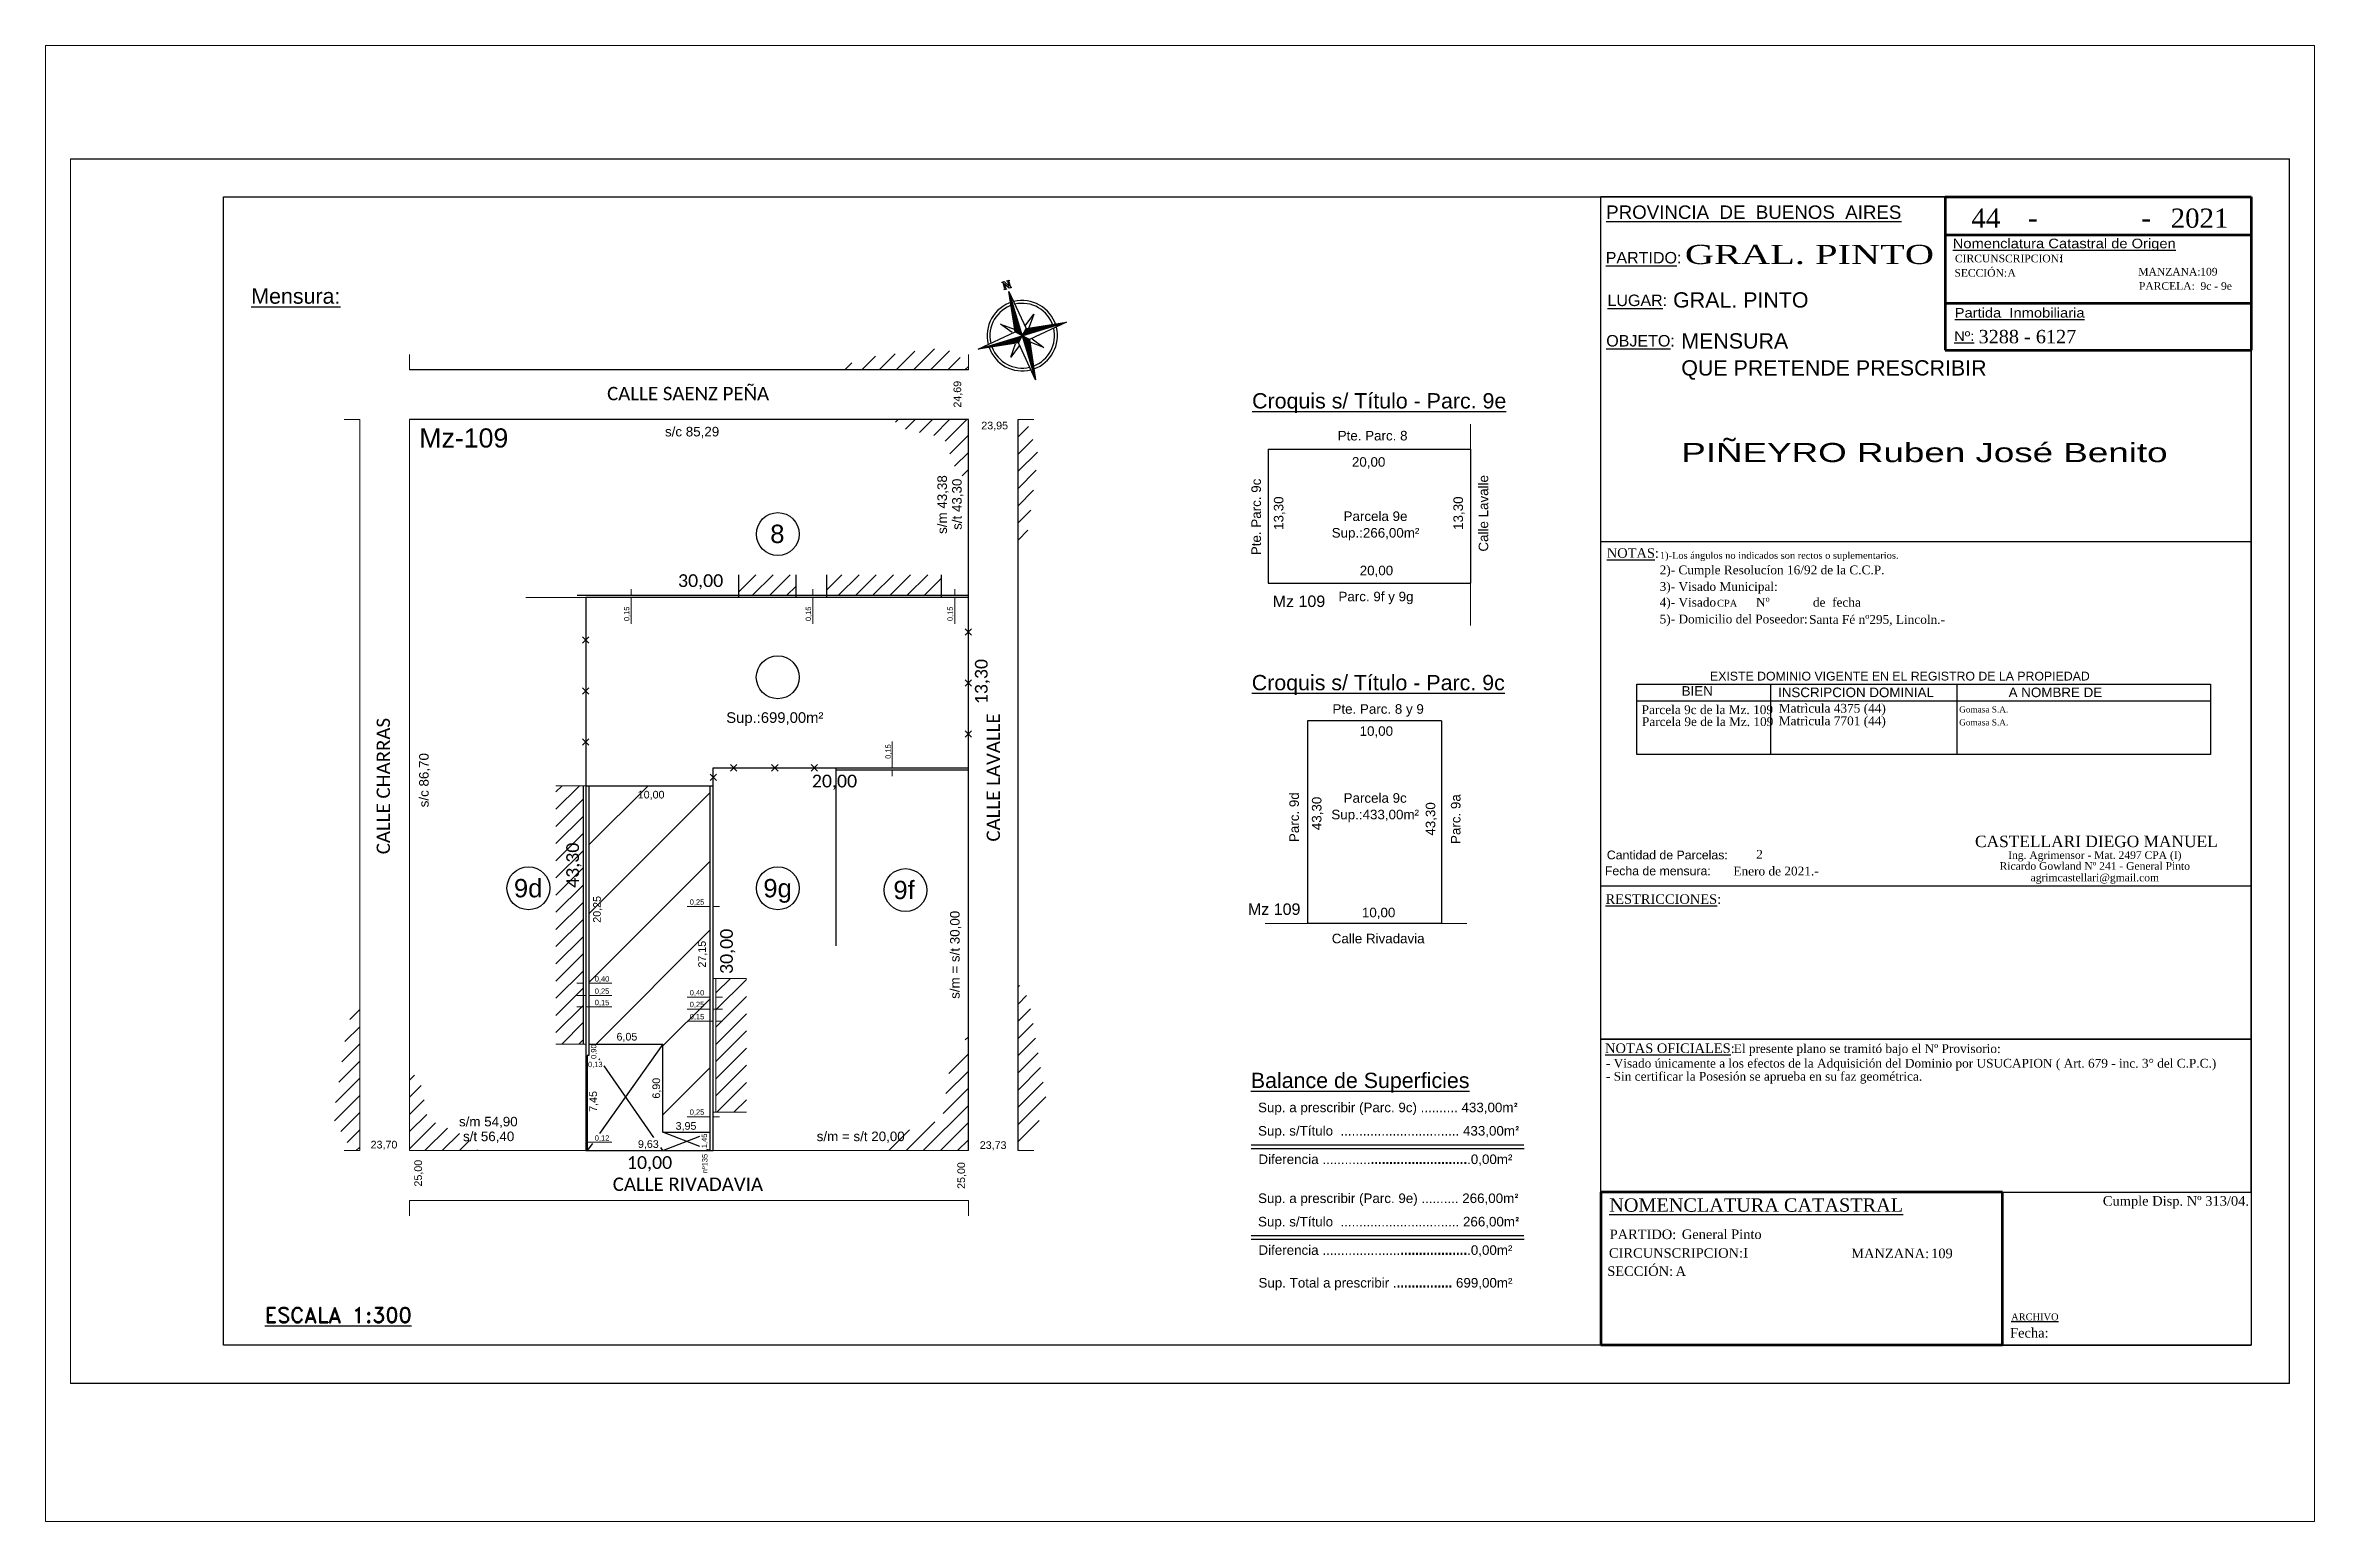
# Paper-space layout 'Layout1' of a CAD drawing. Header units: metres, sheet in millimetres. Extents: x -4 to 413, y -3 to 268.
# The model-space entities are those that its viewports show. They can reach past a viewport. Long polylines and large blocks are cut down to what shows.
import ezdxf
from ezdxf.enums import TextEntityAlignment as Align

# ---------------------------------------------------------------- set-up
doc = ezdxf.new("R2010")
doc.units = ezdxf.units.M
doc.layers.get('0').update_dxf_attribs({"linetype": 'CONTINUOUS'})
for name, color, linetype in [('-TEXTO-74', 4, 'CONTINUOUS'), ('AMEDPARCTRI2', 3, 'CONTINUOUS'), ('CARATULA', 7, 'CONTINUOUS'), ('Cotas', 2, 'CONTINUOUS'), ('OTROS', 3, 'CONTINUOUS')]:
    doc.layers.add(name, color=color, linetype=linetype)
for name, color, linetype, lineweight in [('Amarillo', 2, 'CONTINUOUS', 25), ('Gris', 8, 'CONTINUOUS', 80), ('Rojo', 1, 'CONTINUOUS', 18), ('Verde', 3, 'CONTINUOUS', 30)]:
    doc.layers.add(name, color=color, linetype=linetype, lineweight=lineweight)
doc.styles.add('ARIAL', font='arial.ttf')
doc.styles.add('Legend', font='calibri.ttf')
doc.styles.add('ROMAND', font='romand.shx', dxfattribs={"height": 4})
doc.styles.get("Standard").update_dxf_attribs({"font": 'ARIALUNI.TTF'})
doc.styles.add('Time New Roman', font='times.ttf')
doc.styles.add('Times New Roman', font='times.ttf')
pattern_1 = [(45, (-68.20906, -4.78956), (-0.2245064, 0.2245064), [])]

psp = doc.layouts.get("Layout1")

msp = doc.modelspace()

# ---------------------------------------------------------------- texts
at = {"color": 2, "style": 'ARIAL'}
msp.add_text('Sup.:699,00m²', height=0.27712, dxfattribs=at).set_placement((368.941, 336.77))
at = {"layer": 'Amarillo', "char_height": 0.25, "attachment_point": 1, "style": 'ARIAL'}
for s, insert, width in [('Sup. a prescribir (Parc. 9c) .......... 433,00m{\\fISOCPEUR|b0|i0|c0|p34;²}', (382.841, 326.848), 9.52089), ('Sup. s/Título  ................................ 433,00m{\\fISOCPEUR|b0|i0|c0|p34;²}', (382.841, 326.237), 9.92134), ('Diferencia .............{\\fArial Rounded MT Bold|b0|i0|c0|p34;..........................}.0,00m²', (382.852, 325.494), 9.52089), ('Sup. a prescribir (Parc. 9e) .......... 266,00m{\\fISOCPEUR|b0|i0|c0|p34;²}', (382.841, 324.475), 9.52089), ('Sup. s/Título  ................................ 266,00m{\\fISOCPEUR|b0|i0|c0|p34;²}', (382.841, 323.864), 9.92134), ('Diferencia .....................{\\fArial Rounded MT Bold|b0|i0|c0|p34;..................}.0,00m²', (382.852, 323.121), 9.52089), ('Sup. Total a prescribir .{\\fArial Rounded MT Bold|b0|i0|c0|p34;...............} 699,00m²', (382.852, 322.267), 9.52089)]:
    msp.add_mtext(s, dxfattribs=dict(at, insert=insert, width=width))
at = {"layer": 'CARATULA', "color": 3, "linetype": 'Continuous'}
for s, style, p in [('%%UMensura:', 'ARIAL', (356.527, 347.72)), ('%%UCroquis s/ Título - Parc. 9e', 'ARIAL', (382.685, 344.984)), ('%%UCroquis s/ Título - Parc. 9c', 'ARIAL', (382.676, 337.622)), ('%%UBalance de Superficies', 'ARIAL', (382.652, 327.23)), ('%%UESCALA 1:300', 'ROMAND', (356.878, 321.099))]:
    msp.add_text(s, height=0.4, dxfattribs=dict(at, style=style)).set_placement(p)
at = {"layer": 'Cotas', "style": 'ARIAL'}
for s, height, p in [('24,69', 0.2, (375.082, 345.006)), ('s/m 43,38', 0.25, (374.709, 341.707)), ('s/t 43,30', 0.25, (375.095, 341.812)), ('s/c 86,70', 0.25, (361.163, 334.564)), ('s/m = s/t 30,00', 0.25, (375.041, 329.56)), ('25,00', 0.2, (360.988, 324.656)), ('25,00', 0.2, (375.182, 324.595))]:
    msp.add_text(s, height=height, rotation=90, dxfattribs=at).set_placement(p)
for s, height, p in [('23,95', 0.2, (375.607, 344.439)), ('s/c 85,29', 0.25, (367.34, 344.254)), ('8', 0.48, (370.09, 341.468)), ('9d', 0.4798, (363.391, 332.212)), ('9g', 0.4798, (369.91, 332.212)), ('9f', 0.4798, (373.31, 332.165)), ('s/m 54,90', 0.25, (361.956, 326.228)), ('23,70', 0.2, (359.646, 325.651)), ('s/t 56,40', 0.25, (362.061, 325.842)), ('s/m = s/t 20,00', 0.25, (371.305, 325.842)), ('23,73', 0.2, (375.567, 325.639))]:
    msp.add_text(s, height=height, dxfattribs=at).set_placement(p)
for s, height, p in [('Pte. Parc. 8', 0.25, (385.835, 344.399)), ('20,00', 0.25, (385.731, 343.712)), ('Parcela 9e', 0.25, (385.911, 342.294)), ('Sup.:266,00m²', 0.25, (385.911, 341.861)), ('20,00', 0.25, (385.935, 340.876)), ('Mz 109', 0.3, (383.91, 340.097)), ('Parc. 9f y 9g', 0.25, (385.923, 340.196)), ('Pte. Parc. 8 y 9', 0.25, (385.98, 337.258)), ('10,00', 0.25, (385.932, 336.681)), ('Parcela 9c', 0.25, (385.902, 334.933)), ('Sup.:433,00m²', 0.25, (385.902, 334.5)), ('Mz 109', 0.3, (383.262, 332.053)), ('10,00', 0.25, (385.992, 331.941)), ('Calle Rivadavia', 0.25, (385.981, 331.261))]:
    msp.add_text(s, height=height, dxfattribs=at).set_placement(p, align=Align.TOP_CENTER)
for s, p in [('Pte. Parc. 9c', (382.666, 342.151)), ('Calle Lavalle', (388.606, 342.245)), ('13,30', (383.254, 342.249)), ('13,30', (387.947, 342.249)), ('Parc. 9d', (383.659, 334.306)), ('43,30', (384.248, 334.404)), ('43,30', (387.223, 334.26)), ('Parc. 9a', (387.881, 334.256))]:
    msp.add_text(s, height=0.25, rotation=90, dxfattribs=at).set_placement(p, align=Align.TOP_CENTER)
at = {"layer": 'Cotas', "char_height": 0.3332, "attachment_point": 5, "style": 'Legend'}
for s, insert in [('30,00', (368.271, 340.453)), ('20,00', (371.77, 335.217)), ('10,00', (366.936, 325.25))]:
    msp.add_mtext(s, dxfattribs=dict(at, insert=insert))
at = {"layer": 'Cotas', "char_height": 0.3332, "attachment_point": 5, "rotation": 90, "style": 'Legend'}
for s, insert in [('13,30', (375.64, 337.848)), ('43,30', (364.959, 333.05)), ('30,00', (368.98, 330.8))]:
    msp.add_mtext(s, dxfattribs=dict(at, insert=insert))
at = {"layer": 'Gris', "insert": (360.916, 344.464), "char_height": 0.5, "width": 5.01665, "attachment_point": 1, "style": 'ARIAL'}
msp.add_mtext('Mz-109', dxfattribs=at)
at = {"layer": 'Rojo', "attachment_point": 5, "rotation": 90, "style": 'ARIAL'}
for s, insert, char_height in [('0,15', (366.351, 339.619), 0.14), ('0,15', (371.1, 339.619), 0.14), ('0,15', (374.805, 339.619), 0.14), ('0,15', (373.184, 336.021), 0.14), ('20,25', (365.58, 331.898), 0.2), ('27,15', (368.327, 330.725), 0.2), ('0,90', (365.489, 328.181), 0.14), ('6,90', (367.13, 327.225), 0.2), ('7,45', (365.481, 326.88), 0.2), ('1,45', (368.381, 325.85), 0.14), ('nº135', (368.381, 325.257), 0.14)]:
    msp.add_mtext(s, dxfattribs=dict(at, insert=insert, char_height=char_height))
at = {"layer": 'Rojo', "attachment_point": 5, "style": 'ARIAL'}
for s, insert, char_height in [('10,00', (366.977, 334.876), 0.2), ('0,25', (368.176, 332.076), 0.14), ('0,40', (365.694, 330.069), 0.14), ('0,25', (365.694, 329.748), 0.14), ('0,40', (368.176, 329.708), 0.14), ('0,15', (365.694, 329.451), 0.14), ('0,25', (368.176, 329.4), 0.14), ('6,05', (366.345, 328.552), 0.2), ('0,15', (368.176, 329.082), 0.14), ('0,13', (365.518, 327.833), 0.14), ('3,95', (367.889, 326.221), 0.2), ('0,25', (368.176, 326.587), 0.14), ('0,12', (365.694, 325.91), 0.14), ('9,63', (366.905, 325.747), 0.2)]:
    msp.add_mtext(s, dxfattribs=dict(at, insert=insert, char_height=char_height))
at = {"layer": 'Verde', "style": 'Legend'}
for s, p in [('CALLE SAENZ PEÑA', (365.827, 345.198)), ('CALLE RIVADAVIA', (365.975, 324.541))]:
    msp.add_text(s, height=0.35, dxfattribs=at).set_placement(p)
for s, p in [('CALLE LAVALLE', (376.096, 333.669)), ('CALLE CHARRAS', (360.153, 333.338))]:
    msp.add_text(s, height=0.35, rotation=90, dxfattribs=at).set_placement(p)

# ---------------------------------------------------------------- blocks, each defined once
blk = doc.blocks.new('MENSUSUCAP-V3-MA')
at = {"layer": 'CARATULA', "color": 8}
for p, q in [((0, 90), (170, 90)), ((0, 0), (0, 90)), ((170, 0), (170, 90)), ((0, 0), (170, 0))]:
    blk.add_line(p, q, dxfattribs=at)
at = {"layer": 'CARATULA', "color": 2}
for s, height, style, p in [('%%UNOTAS%%U:', 2.5, 'Time New Roman', (1.54, 85.74)), ('Cantidad de Parcelas:', 2.3, 'ARIAL', (1.56, 6.95)), ('Fecha de mensura:', 2.3, 'ARIAL', (1.05, 2.79))]:
    blk.add_text(s, height=height, dxfattribs=dict(at, style=style)).set_placement(p)
at = {"layer": 'CARATULA', "color": 3, "style": 'Time New Roman'}
for s, p in [('2)- Cumple Resolucíon 16/92 de la C.C.P.', (15.36, 81.42)), ('3)- Visado Municipal:', (15.36, 77.09)), ('4)- Visado            Nº             de  fecha', (15.36, 72.97)), ('5)- Domicilio del Poseedor:', (15.36, 68.59))]:
    blk.add_text(s, height=2.3, dxfattribs=at).set_placement(p)
at = {"layer": 'CARATULA', "color": 3, "style": 'Time New Roman', "flags": 4}
for tag, p in [('NOTA1', (15.43, 85.47)), ('VISADOMUNICIPALNº', (45.93, 77.06)), ('CPA/CPI', (30.34, 72.97)), ('NºDEVISADO', (43.49, 72.97)), ('FECHADEVISADO', (65.99, 72.97)), ('NOTA06', (15.22, 64.71)), ('DOMICILIOPROPIETARIO', (54.41, 68.48)), ('NOTA07', (15.22, 60.66)), ('NOTA08', (15.22, 56.89)), ('NOTA09', (15.22, 52.93)), ('NOTA10', (15.22, 49.16)), ('NOTA11', (15.22, 45.41)), ('NOTA12', (15.22, 41.6)), ('NOTA13', (15.22, 37.73)), ('NOTA14', (15.22, 34.37)), ('NOTA15', (15.22, 30.83)), ('NOTA16', (15.22, 27.59)), ('NOTA17', (15.22, 24.04)), ('NOTA18', (15.22, 20.6)), ('CANTIDADPARCELAS', (33.66, 7.11)), ('FECHAMENSURA', (29.43, 2.74))]:
    blk.add_attdef(tag, p, '', height=2.3, dxfattribs=at)
at = {"layer": 'CARATULA', "color": 4, "style": 'Time New Roman', "flags": 4}
blk.add_attdef('NOMBREPROFESIONAL', text='', height=3, dxfattribs=at).set_placement((129.51, 10.15), align=Align.CENTER)
at = {"layer": 'CARATULA', "color": 2, "style": 'Time New Roman', "flags": 4}
for tag, p in [('DOMICILIOPROFESIONAL', (129.09, 4.22)), ('TITULO-MATRICULANº', (129.09, 7.06)), ('E-MAIL', (129.09, 1.2))]:
    blk.add_attdef(tag, text='', height=2, dxfattribs=at).set_placement(p, align=Align.CENTER)
blk = doc.blocks.new('MENS-V4-MA')
at = {"layer": 'CARATULA', "color": 8}
for p, q in [((0, 40), (170, 40)), ((0, 40), (170, 40)), ((0, 0), (0, 40)), ((170, 0), (170, 40)), ((0, 0), (170, 0)), ((170, 0), (0, 0))]:
    blk.add_line(p, q, dxfattribs=at)
at = {"layer": 'CARATULA', "color": 2, "style": 'Time New Roman'}
blk.add_text('%%uRESTRICCIONES%%U:', height=2.5, dxfattribs=at).set_placement((1.22, 35.33))
at = {"layer": 'CARATULA', "color": 3, "style": 'Time New Roman', "flags": 4}
for tag, p in [('RESTRICCION01', (1.84, 30.77)), ('RESTRICCION02', (1.84, 27.01)), ('RESTRICCION03', (1.84, 23.14)), ('RESTRICCION04', (1.84, 19.26)), ('RESTRICCION05', (1.84, 15.34)), ('RESTRICCION06', (1.84, 11.47)), ('RESTRICCION07', (1.84, 7.56)), ('RESTRICCION08', (1.84, 3.65))]:
    blk.add_attdef(tag, p, '', height=2.3, dxfattribs=at)
blk = doc.blocks.new('MENS-V6-MA')
at = {"layer": 'CARATULA', "color": 8, "lineweight": 80}
for p, q in [((105, 40), (0, 40)), ((0, 40), (0, 0)), ((105, 0), (105, 40)), ((105, 0), (0, 0))]:
    blk.add_line(p, q, dxfattribs=at)
at = {"layer": 'CARATULA', "color": 3, "style": 'Time New Roman'}
blk.add_text('%%UNOMENCLATURA CATASTRAL', height=3.5, dxfattribs=at).set_placement((2.19, 34.89))
at = {"layer": 'CARATULA', "color": 2, "linetype": 'Continuous', "lineweight": 25, "style": 'Times New Roman'}
for s, p in [('PARTIDO:', (2.29, 27.74)), ('CIRCUNSCRIPCION:', (2.12, 22.86))]:
    blk.add_text(s, height=2.5, dxfattribs=at).set_placement(p)
at = {"layer": 'CARATULA', "color": 3, "linetype": 'Continuous', "lineweight": 25, "style": 'Times New Roman'}
for tag, p in [('EXALTACION_DE_LA_CRUZ_XXXXXXX', (21.16, 27.76)), ('XXXXX', (86.53, 27.9)), ('XXXX', (37.22, 22.92)), ('XXXXXX', (86.31, 22.76)), ('XXX', (19.53, 18.12)), ('XXXXXX', (86.28, 17.66)), ('XXXXX', (20.19, 13.15)), ('XXXXXX', (17.83, 8.07))]:
    blk.add_attdef(tag, p, '', height=2.5, dxfattribs=at)
at = {"layer": 'CARATULA', "color": 2, "linetype": 'Continuous', "lineweight": 25, "style": 'Times New Roman'}
for tag, p in [('FRACCIÓN:', (65.91, 27.9)), ('PARCELA:', (65.67, 17.66)), ('CHACRA:', (1.82, 13.15))]:
    blk.add_attdef(tag, p, '', height=2.5, dxfattribs=at)
for tag, p in [('MANZANA:', (85.78, 22.76)), ('SECCIÓN:', (18.87, 18.12)), ('QUINTA:', (17.37, 8.07))]:
    blk.add_attdef(tag, text='', height=2.5, dxfattribs=at).set_placement(p, align=Align.RIGHT)
at = {"layer": 'CARATULA', "color": 3, "style": 'Time New Roman', "flags": 4}
blk.add_attdef('LOCALIDADFECHA', (3.81, 2.82), '', height=2.2, dxfattribs=at)
blk = doc.blocks.new('MENSUSUCAP-V5-MA')
at = {"color": 8}
for p, q in [((0, 0), (170, 0)), ((0, -40), (0, 0)), ((170, -40), (170, 0)), ((0, 0), (170, 0)), ((0, -40), (170, -40))]:
    blk.add_line(p, q, dxfattribs=at)
at = {"layer": 'CARATULA', "color": 2, "style": 'Time New Roman'}
blk.add_text('%%UNOTAS OFICIALES%%U:', height=2.5, dxfattribs=at).set_placement((1.1, -3.64))
at = {"layer": 'CARATULA', "color": 3, "style": 'Time New Roman'}
for s, p in [('- Visado únicamente a los efectos de la Adquisición del Dominio por USUCAPION ( Art. 679 - inc. 3%%d del C.P.C.)', (1.32, -7.47)), ('El presente plano se tramitó bajo el Nº Provisorio:', (34.73, -3.64)), ('- Sin certificar la Posesión se aprueba en su faz geométrica.', (1.32, -10.88))]:
    blk.add_text(s, height=2.3, dxfattribs=at).set_placement(p)
at = {"layer": 'CARATULA', "color": 3, "style": 'Time New Roman', "flags": 4}
for tag, p in [('NROPROVISORIO', (103.39, -3.62)), ('NOTAOFICIAL01', (1.43, -14.68)), ('NOTAOFICIAL02', (1.64, -18.43)), ('NOTAOFICIAL03', (1.64, -21.91)), ('NOTAOFICIAL04', (1.64, -25.43)), ('NOTAOFICIAL05', (1.63, -29.16)), ('NOTAOFICIAL06', (1.64, -33.02)), ('NOTAOFICIAL07', (1.64, -36.85))]:
    blk.add_attdef(tag, p, '', height=2.3, dxfattribs=at)
blk = doc.blocks.new('MENS-V7-MA')
at = {"layer": 'CARATULA', "color": 8}
for p, q in [((0, 40), (65, 40)), ((0, 40), (0, 0)), ((65, 40), (65, 0)), ((0, 0), (65, 0))]:
    blk.add_line(p, q, dxfattribs=at)
at = {"layer": 'CARATULA', "color": 3, "style": 'Time New Roman'}
blk.add_text('%%uARCHIVO', height=1.8, dxfattribs=at).set_placement((2.24, 6.53))
at = {"layer": 'CARATULA', "color": 2, "style": 'Time New Roman'}
blk.add_text('Fecha:', height=2.5, dxfattribs=at).set_placement((1.95, 2))
at = {"layer": 'CARATULA', "color": 3, "insert": (26.2, 38.97), "char_height": 2.5, "width": 38.7986, "attachment_point": 1}
blk.add_mtext('\\fRomantic|b0|i0|c2|p2;\\C2;Cumple Disp. Nº 313/04.', dxfattribs=at)
at = {"layer": 'CARATULA', "color": 3, "style": 'Time New Roman', "flags": 4}
blk.add_attdef('FILEFECHA', (11.72, 1.86), '', height=2.5, dxfattribs=at)
blk = doc.blocks.new('MENSUSUCAP-V1-MA')
at = {"layer": 'CARATULA', "color": 8}
for p, q in [((0, 90), (90, 90)), ((0, 0), (0, 90)), ((90, 50), (90, 90)), ((90, 50), (170, 50)), ((170, 0), (170, 50)), ((0, 0), (170, 0))]:
    blk.add_line(p, q, dxfattribs=at)
at = {"layer": 'CARATULA', "color": 2, "style": 'ARIAL'}
for s, height, p in [('%%uPROVINCIA  DE  BUENOS  AIRES', 3.5, (1.39, 84.29)), ('%%uPARTIDO%%U:', 3, (1.27, 72.64)), ('%%uLUGAR%%U:', 3, (1.72, 61.5)), ('%%uOBJETO%%U:', 3, (1.4, 50.94))]:
    blk.add_text(s, height=height, dxfattribs=at).set_placement(p)
at = {"layer": 'CARATULA', "color": 3, "style": 'ARIAL'}
for s, p in [('MENSURA', (21.02, 50.41)), ('QUE PRETENDE PRESCRIBIR', (21.02, 43.35))]:
    blk.add_text(s, height=4, dxfattribs=at).set_placement(p)
at = {"layer": 'CARATULA', "color": 3, "style": 'Time New Roman', "width": 10.046241, "flags": 4}
blk.add_attdef('PARTIDO', text='', height=5, dxfattribs=at).set_placement((21.95, 72.49), (87.07, 72.49), align=Align.FIT)
at = {"layer": 'CARATULA', "color": 3, "style": 'ARIAL', "flags": 4}
blk.add_attdef('LUGAR', (18.87, 61.1), '', height=4, dxfattribs=at)
at = {"layer": 'CARATULA', "color": 6, "style": 'ARIAL', "flags": 4}
for tag, width, p, p2 in [('POSEEDOR-RENGLÓN1', 21.174205, (5, 30.76), (162.36, 30.76)), ('POSEEDOR-RENGLÓN2', 21.246116, (5, 20.74), (164.12, 20.74)), ('POSEEDOR-RENGLÓN3', 21.422134, (5, 8.44), (164.57, 8.44))]:
    blk.add_attdef(tag, text='', height=5, dxfattribs=dict(at, width=width)).set_placement(p, p2, align=Align.FIT)
blk = doc.blocks.new('CUADRO')
at = {"layer": 'CARATULA', "color": 8}
for p, q in [((0, 18.34), (150, 18.34)), ((0, 0), (0, 18.34)), ((35, 18.34), (35, 0)), ((83.69, 18.34), (83.69, 0)), ((150, 18.34), (150, 0)), ((0, 14), (150, 14)), ((150, 0), (0, 0))]:
    blk.add_line(p, q, dxfattribs=at)
at = {"layer": 'CARATULA', "color": 2, "style": 'ARIAL'}
for s, height, p in [('BIEN', 2.5, (11.76, 15.35)), ('EXISTE DOMINIO VIGENTE EN EL REGISTRO DE LA PROPIEDAD', 2.3, (19.16, 19.33)), ('INSCRIPCION DOMINIAL', 2.5, (36.95, 14.98)), ('A NOMBRE DE', 2.5, (97.22, 14.98))]:
    blk.add_text(s, height=height, dxfattribs=at).set_placement(p)
at = {"layer": 'CARATULA', "color": 3, "style": 'Time New Roman', "flags": 4}
for tag, p in [('BIENRENGLON01', (1.3, 10.55)), ('INSCRIPCIONDOMINIAL01', (37.14, 10.94)), ('ANOMBREDE01', (84.29, 10.98)), ('BIENRENGLON02', (1.38, 7.44)), ('BIENRENGLON03', (1.38, 4.37)), ('INSCRIPCIONDOMINIAL02', (37.14, 7.64)), ('INSCRIPCIONDOMINIAL03', (37.14, 4.45)), ('ANOMBREDE02', (84.29, 7.59)), ('ANOMBREDE03', (84.29, 4.28)), ('BIENRENGLON04', (1.38, 1.31)), ('INSCRIPCIONDOMINIAL04', (37.14, 1.26)), ('ANOMBREDE04', (84.29, 1.18))]:
    blk.add_attdef(tag, p, '', height=2.3, dxfattribs=at)
blk = doc.blocks.new('MENS-V2-MA')
at = {"layer": 'CARATULA', "color": 8, "lineweight": 80}
for p, q in [((0, 40), (80, 40)), ((0, 40), (0, 0)), ((80, 40), (80, 0)), ((80, 30), (0, 30)), ((0, 12.26), (80, 12.26)), ((0, 0), (80, 0))]:
    blk.add_line(p, q, dxfattribs=at)
at = {"layer": 'CARATULA', "color": 3, "style": 'Time New Roman'}
for p in [(21.63, 32.04), (51.25, 32.04)]:
    blk.add_text('-', height=5, dxfattribs=at).set_placement(p)
at = {"layer": 'CARATULA', "color": 2, "style": 'ARIAL', "width": 1.1}
for s, p in [('%%uNomenclatura Catastral de Origen', (1.97, 26.62)), ('%%uPartida  Inmobiliaria', (2.48, 8.5)), ('%%UNº:', (2.35, 2.41))]:
    blk.add_text(s, height=2.5, dxfattribs=at).set_placement(p)
at = {"layer": 'CARATULA', "color": 2, "lineweight": 25, "style": 'Times New Roman'}
blk.add_text('CIRCUNSCRIPCION:', height=2, dxfattribs=at).set_placement((2.55, 22.94))
at = {"layer": 'CARATULA', "color": 3, "style": 'Time New Roman'}
for tag, p in [('XXX', (10.62, 31.97)), ('XXXX', (37.84, 31.97)), ('XXXX', (66.48, 31.97))]:
    blk.add_attdef(tag, text='', height=5, dxfattribs=at).set_placement(p, align=Align.CENTER)
at = {"layer": 'CARATULA', "color": 3, "linetype": 'Continuous', "lineweight": 25, "style": 'Times New Roman'}
for tag, p, height in [('XXXX', (29.92, 22.95), 2), ('XXXXX', (66.74, 23.08), 2), ('XXXXX', (16.28, 19.18), 2), ('XXXXX', (66.65, 19.49), 2), ('XXXXX', (16.15, 15.57), 2), ('XXXXXX', (66.72, 15.75), 2), ('1234567890123456789012345', (8.71, 1.78), 3.5)]:
    blk.add_attdef(tag, p, '', height=height, dxfattribs=at)
at = {"layer": 'CARATULA', "color": 2, "linetype": 'Continuous', "lineweight": 25, "style": 'Times New Roman'}
for tag, p in [('FRACCIÓN:', (50.63, 23.08)), ('SECCIÓN:', (2.41, 19.18)), ('MANZANA:', (50.45, 19.49)), ('CHACRA:', (2.41, 15.57)), ('PARCELA:', (50.63, 15.75))]:
    blk.add_attdef(tag, p, '', height=2, dxfattribs=at)
blk = doc.blocks.new('*X22')
at = {"color": 0, "linetype": 'ByBlock'}
for p, q in [((-217.53, 160.5), (-217.53, 160.5)), ((-217.52, 160.498), (-217.52, 160.5)), ((-217.51, 160.497), (-217.51, 160.5)), ((-217.5, 160.496), (-217.5, 160.5)), ((-217.49, 160.494), (-217.49, 160.5)), ((-217.48, 160.493), (-217.48, 160.5)), ((-217.47, 160.491), (-217.47, 160.5)), ((-217.46, 160.49), (-217.46, 160.5)), ((-217.45, 160.488), (-217.45, 160.5)), ((-217.44, 160.487), (-217.44, 160.5)), ((-217.43, 160.486), (-217.43, 160.5)), ((-217.42, 160.484), (-217.42, 160.5)), ((-217.41, 160.483), (-217.41, 160.5)), ((-217.4, 160.481), (-217.4, 160.5)), ((-217.39, 160.48), (-217.39, 160.5)), ((-217.38, 160.478), (-217.38, 160.5)), ((-217.37, 160.477), (-217.37, 160.5)), ((-217.36, 160.476), (-217.36, 160.5)), ((-217.35, 160.474), (-217.35, 160.5)), ((-217.34, 160.473), (-217.34, 160.5)), ((-217.33, 160.471), (-217.33, 160.5)), ((-217.32, 160.47), (-217.32, 160.5)), ((-217.31, 160.468), (-217.31, 160.5)), ((-217.3, 160.467), (-217.3, 160.5)), ((-217.29, 160.466), (-217.29, 160.5)), ((-217.28, 160.464), (-217.28, 160.5)), ((-217.27, 160.463), (-217.27, 160.5)), ((-217.26, 160.461), (-217.26, 160.5)), ((-217.25, 160.46), (-217.25, 160.5)), ((-217.24, 160.458), (-217.24, 160.5)), ((-217.23, 160.457), (-217.23, 160.5)), ((-217.22, 160.456), (-217.22, 160.5)), ((-217.21, 160.454), (-217.21, 160.5)), ((-217.2, 160.453), (-217.2, 160.5)), ((-217.19, 160.451), (-217.19, 160.5)), ((-217.18, 160.45), (-217.18, 160.5)), ((-217.17, 160.448), (-217.17, 160.5)), ((-217.16, 160.447), (-217.16, 160.5)), ((-217.15, 160.446), (-217.15, 160.5)), ((-217.14, 160.444), (-217.14, 160.5)), ((-217.13, 160.443), (-217.13, 160.5)), ((-217.12, 160.441), (-217.12, 160.5)), ((-217.11, 160.44), (-217.11, 160.5)), ((-217.1, 160.438), (-217.1, 160.5)), ((-217.09, 160.441), (-217.09, 160.5)), ((-217.08, 160.451), (-217.08, 160.5)), ((-217.07, 160.461), (-217.07, 160.5)), ((-217.06, 160.471), (-217.06, 160.5)), ((-217.05, 160.481), (-217.05, 160.5)), ((-217.04, 160.491), (-217.04, 160.5))]:
    blk.add_line(p, q, dxfattribs=at)
blk = doc.blocks.new('N')
at = {"layer": 'AMEDPARCTRI2'}
for p, q in [((217.7, 65.79), (219.42, 69.89)), ((219.42, 69.89), (218.15, 65.02)), ((219.42, 69.89), (218.92, 65.47)), ((217.4, 65.87), (216.8, 67.32)), ((216.8, 67.32), (217.78, 66.09)), ((213.28, 66.29), (217.7, 65.79)), ((217.38, 64.57), (213.28, 66.29)), ((213.28, 66.29), (218.15, 65.02)), ((215.85, 63.67), (217.08, 64.65)), ((217.3, 64.26), (215.85, 63.67)), ((218.15, 65.02), (216.88, 60.15)), ((216.88, 60.15), (217.38, 64.57)), ((217.38, 64.57), (218.15, 65.02)), ((218.15, 65.02), (217.7, 65.79)), ((218.15, 65.02), (218.92, 65.47)), ((218.15, 65.02), (223.02, 63.75)), ((218.6, 64.25), (218.15, 65.02)), ((218.92, 65.47), (223.02, 63.75)), ((219, 65.77), (220.46, 66.37)), ((220.46, 66.37), (219.22, 65.39)), ((218.6, 64.25), (216.88, 60.15)), ((219.5, 62.71), (218.52, 63.95)), ((223.02, 63.75), (218.6, 64.25)), ((218.91, 64.17), (219.5, 62.71))]:
    blk.add_line(p, q, dxfattribs=at)
blk.add_lwpolyline([(219.28, 70.33), (219.35, 70.31), (219.33, 70.24), (219.1, 70.3), (219.12, 70.37), (219.2, 70.35), (219.38, 71.04), (219.3, 71.06), (219.32, 71.14), (219.55, 71.08), (219.77, 70.37), (219.91, 70.9), (219.83, 70.92), (219.85, 71), (220.08, 70.94), (220.06, 70.86), (219.99, 70.88), (219.81, 70.2), (219.88, 70.18), (219.86, 70.1), (219.64, 70.16), (219.41, 70.87), (219.28, 70.33)], dxfattribs=at)
for radius, start, end in [(3.83, 75.3614, 162.7723), (3.52, 75.3614, 161.815), (3.52, 345.3614, 71.815), (3.83, 345.3614, 72.7723), (3.83, 167.9505, 252.7723), (3.52, 168.9078, 251.815), (3.83, 257.9505, 342.7723), (3.52, 258.9078, 341.815)]:
    blk.add_arc((218.15, 65.02), radius, start, end, dxfattribs=at)
at = {"layer": 'AMEDPARCTRI2', "linetype": 'ByBlock'}
for p, xscale, yscale, zscale, rotation in [((-1897.89, -1641.04), 10.06975547832111, 10.06975547832111, 10.06975547832111, 255.3613763284283), ((1924.21, -2051.03), 10.06975547831874, 10.06975547831874, 10.06975547831874, 345.3613763284587), ((2334.2, 1771.08), 10.06975547832111, 10.06975547832111, 10.06975547832111, 75.36137632842826), ((-1487.91, 2181.06), 10.06975547831875, 10.06975547831875, 10.06975547831875, 165.3613763284587)]:
    blk.add_blockref('*X22', p, dxfattribs=dict(at, xscale=xscale, yscale=yscale, zscale=zscale, rotation=rotation))

# ---------------------------------------------------------------- hatches: boundary and pattern name
at = {"layer": 'Rojo'}
h = msp.add_hatch(dxfattribs=at)
h.set_pattern_fill('ANSI31', color=256, scale=0.1)
h.paths.add_polyline_path([(375.269, 346.195), (374.623, 346.576), (372.459, 346.298), (371.856, 345.995), (375.269, 345.995)])
h.paths.add_polyline_path([(375.269, 344.695), (373.271, 344.695), (373.663, 344.419), (374.62, 344.228), (374.951, 343.358), (375.269, 343.088)])
h.paths.add_polyline_path([(377.1, 343.767), (376.773, 344.695), (376.569, 344.695), (376.569, 341.201), (376.77, 341.401)])
h.paths.add_polyline_path([(377.32, 326.833), (376.848, 329.568), (376.569, 329.952), (376.569, 325.595), (376.773, 325.595)])
h.paths.add_polyline_path([(375.269, 328.637), (374.773, 327.737), (374.59, 326.414), (373.59, 326.09), (372.943, 325.595), (375.269, 325.595)])
h.paths.add_polyline_path([(361.139, 326.408), (360.99, 327.266), (360.665, 327.748), (360.665, 325.595), (362.454, 325.595), (362.121, 325.979)])
h.paths.add_polyline_path([(359.365, 329.423), (359.053, 328.942), (358.667, 326.443), (359.162, 325.595), (359.365, 325.595)])
h.paths.add_polyline_path([(371.229, 325.717), (373.681, 325.717), (373.681, 326.172), (371.229, 326.172)], flags=9)
h.paths.add_polyline_path([(361.985, 325.717), (363.477, 325.717), (363.477, 326.172), (361.985, 326.172)], flags=9)
h = msp.add_hatch(dxfattribs=at)
h.set_pattern_fill('ANSI31', color=256, scale=0.1)
h.set_pattern_definition(pattern_1)
h.paths.add_polyline_path([(370.769, 340.64), (369.269, 340.64), (369.269, 340.095), (370.769, 340.095)])
h.paths.add_polyline_path([(374.569, 340.64), (371.569, 340.64), (371.569, 340.095), (374.569, 340.095)])
h = msp.add_hatch(dxfattribs=at)
h.set_pattern_fill('ANSI31', color=256, scale=0.1)
h.set_pattern_definition(pattern_1)
h.paths.add_polyline_path([(365.199, 335.129), (364.491, 335.129), (364.491, 328.379), (365.199, 328.379)])
h.paths.add_polyline_path([(369.473, 330.095), (368.673, 330.095), (368.673, 326.595), (369.473, 326.595)])
h.paths.add_polyline_path([(365.315, 332.378), (365.315, 333.74), (364.507, 333.74), (364.507, 332.378)], flags=9)
h = msp.add_hatch(dxfattribs=at)
h.set_pattern_fill('ANSI31', color=256, scale=0.4)
h.set_pattern_definition([(45, (-68.209, -4.7896), (-0.8980256, 0.8980256), [])])
h.paths.add_polyline_path([(368.519, 335.129), (365.352, 335.129), (365.352, 328.379), (367.285, 328.379), (367.285, 326.079), (368.519, 326.079)])
h.paths.add_polyline_path([(367.951, 326.454), (368.402, 326.454), (368.402, 326.743), (367.951, 326.743)], flags=24)
h.paths.add_polyline_path([(367.951, 328.949), (368.402, 328.949), (368.402, 329.238), (367.951, 329.238)], flags=24)
h.paths.add_polyline_path([(367.951, 329.267), (368.402, 329.267), (368.402, 329.556), (367.951, 329.556)], flags=24)
h.paths.add_polyline_path([(367.952, 329.575), (368.402, 329.575), (368.402, 329.863), (367.952, 329.863)], flags=24)
h.paths.add_polyline_path([(365.469, 329.936), (365.92, 329.936), (365.92, 330.225), (365.469, 330.225)], flags=24)
h.paths.add_polyline_path([(365.469, 329.615), (365.919, 329.615), (365.919, 329.903), (365.469, 329.903)], flags=24)
h.paths.add_polyline_path([(365.469, 329.318), (365.919, 329.318), (365.919, 329.606), (365.469, 329.606)], flags=24)
h.paths.add_polyline_path([(367.951, 331.944), (368.402, 331.944), (368.402, 332.232), (367.951, 332.232)], flags=24)
h.paths.add_polyline_path([(368.517, 330.327), (368.517, 331.126), (368.105, 331.126), (368.105, 330.327)], flags=24)
h.paths.add_polyline_path([(365.77, 331.5), (365.77, 332.299), (365.357, 332.299), (365.357, 331.5)], flags=24)
h.paths.add_polyline_path([(367.567, 326.032), (368.211, 326.032), (368.211, 326.444), (367.567, 326.444)], flags=9)
h.paths.add_polyline_path([(366.024, 328.362), (366.667, 328.362), (366.667, 328.774), (366.024, 328.774)], flags=25)
h.paths.add_polyline_path([(366.569, 334.686), (367.368, 334.686), (367.368, 335.098), (366.569, 335.098)], flags=24)

# ---------------------------------------------------------------- linework, layer by layer
at = {"color": 1}
for p, q in [((375.269, 345.995), (360.665, 345.995)), ((375.269, 344.695), (360.665, 344.695)), ((375.269, 340.029), (375.269, 344.695)), ((376.569, 325.595), (376.569, 344.695)), ((369.269, 340.045), (369.269, 340.64)), ((370.769, 340.045), (370.769, 340.64)), ((371.569, 340.045), (371.569, 340.64)), ((374.569, 340.045), (374.569, 340.64)), ((375.269, 340.095), (365.041, 340.095)), ((365.185, 338.854), (365.352, 339.021)), ((365.352, 338.854), (365.185, 339.021)), ((375.185, 339.062), (375.352, 339.229)), ((375.352, 339.062), (375.185, 339.229)), ((365.185, 337.521), (365.352, 337.687)), ((365.352, 337.521), (365.185, 337.687)), ((375.185, 337.729), (375.352, 337.895)), ((375.352, 337.729), (375.185, 337.895)), ((365.185, 336.187), (365.352, 336.354)), ((365.352, 336.187), (365.185, 336.354)), ((375.185, 336.395), (375.352, 336.562)), ((375.352, 336.395), (375.185, 336.562)), ((365.199, 335.129), (365.199, 328.379)), ((365.269, 335.129), (368.602, 335.129)), ((365.352, 335.129), (365.352, 328.079)), ((368.519, 335.263), (368.685, 335.43)), ((368.685, 335.263), (368.519, 335.43)), ((368.519, 325.595), (368.519, 335.129)), ((369.048, 335.512), (369.214, 335.679)), ((369.214, 335.512), (369.048, 335.679)), ((370.128, 335.512), (370.295, 335.679)), ((370.295, 335.512), (370.128, 335.679)), ((371.161, 335.512), (371.327, 335.679)), ((371.327, 335.512), (371.161, 335.679)), ((371.812, 330.943), (371.812, 335.595)), ((371.812, 335.545), (375.269, 335.545)), ((375.269, 325.595), (375.269, 335.595)), ((365.309, 328.079), (365.309, 325.595)), ((365.352, 328.079), (365.309, 328.079)), ((365.352, 328.379), (367.285, 328.379)), ((365.359, 328.369), (365.352, 328.379)), ((365.641, 327.963), (365.62, 327.993)), ((367.285, 328.379), (365.625, 326.041)), ((367.285, 326.079), (367.285, 328.379)), ((367.05, 325.934), (365.747, 327.811)), ((365.441, 325.781), (365.309, 325.595)), ((367.285, 325.595), (367.232, 325.673)), ((367.285, 326.079), (368.519, 326.079)), ((368.25, 325.701), (367.285, 326.079)), ((367.285, 325.595), (368.25, 325.973)), ((368.519, 325.595), (368.437, 325.627)), ((368.502, 326.072), (368.519, 326.079))]:
    msp.add_line(p, q, dxfattribs=at)
at = {"color": 3}
for p, q in [((365.269, 340.045), (365.269, 325.595)), ((375.269, 340.045), (365.269, 340.045)), ((375.269, 335.595), (375.269, 340.029)), ((368.602, 325.595), (368.602, 335.595)), ((368.602, 335.595), (375.269, 335.595)), ((365.269, 325.595), (368.602, 325.595))]:
    msp.add_line(p, q, dxfattribs=at)
at = {"layer": 'Amarillo'}
for p, q in [((382.659, 325.75), (389.791, 325.75)), ((382.659, 325.652), (389.794, 325.652)), ((382.659, 323.377), (389.791, 323.377)), ((382.659, 323.279), (389.794, 323.279))]:
    msp.add_line(p, q, dxfattribs=at)
for centre in [(370.288, 341.704), (370.287, 337.96), (363.77, 332.448), (370.288, 332.448), (373.626, 332.401)]:
    msp.add_circle(centre, 0.56, dxfattribs=at)
at = {"layer": 'AMEDPARCTRI2'}
for p, q in [((383.101, 343.922), (388.396, 343.922)), ((383.101, 343.922), (383.101, 340.419)), ((388.396, 343.922), (388.396, 340.419)), ((383.101, 340.419), (388.396, 340.419)), ((384.134, 336.821), (384.134, 331.527)), ((387.637, 336.821), (384.134, 336.821)), ((387.637, 336.821), (387.637, 331.527)), ((387.637, 331.527), (384.134, 331.527))]:
    msp.add_line(p, q, dxfattribs=at)
at = {"layer": 'CARATULA', "color": 1, "linetype": 'Continuous'}
for p, q in [((351.801, 351.509), (409.801, 351.509)), ((369.801, 351.509), (409.801, 351.509)), ((409.801, 319.509), (409.801, 351.509)), ((409.801, 319.509), (351.801, 319.509))]:
    msp.add_line(p, q, dxfattribs=at)
at = {"layer": 'CARATULA', "color": 8}
for p, q in [((408.801, 350.509), (391.801, 350.509)), ((391.801, 350.509), (400.801, 350.509)), ((408.801, 332.509), (408.801, 341.509)), ((391.801, 320.509), (408.801, 320.509))]:
    msp.add_line(p, q, dxfattribs=at)
at = {"layer": 'OTROS', "color": 8, "linetype": 'Continuous'}
for p, q in [((355.801, 320.509), (355.801, 350.509)), ((355.801, 350.509), (408.801, 350.509)), ((408.801, 350.509), (408.801, 320.509)), ((408.801, 320.509), (355.801, 320.509))]:
    msp.add_line(p, q, dxfattribs=at)
at = {"layer": 'Rojo'}
for p, q in [((351.801, 351.509), (351.801, 319.509)), ((360.665, 346.395), (360.665, 345.995)), ((375.269, 346.395), (375.269, 345.995)), ((358.958, 344.695), (359.365, 344.695)), ((359.365, 325.595), (359.365, 344.695)), ((360.665, 325.595), (360.665, 344.695)), ((376.569, 344.695), (376.976, 344.695)), ((388.396, 343.922), (388.396, 344.578)), ((365.269, 340.045), (363.7, 340.045)), ((366.457, 340.262), (366.457, 340.095)), ((366.457, 339.36), (366.457, 340.045)), ((371.206, 340.262), (371.206, 340.095)), ((371.206, 339.36), (371.206, 340.045)), ((374.912, 340.262), (374.912, 340.095)), ((374.912, 339.36), (374.912, 340.045)), ((388.396, 339.31), (388.396, 340.419)), ((373.28, 335.595), (373.28, 336.28)), ((365.269, 335.129), (364.491, 335.129)), ((373.28, 335.545), (373.28, 335.379)), ((367.917, 331.97), (368.519, 331.97)), ((368.768, 331.97), (368.602, 331.97)), ((383.025, 331.527), (384.134, 331.527)), ((387.637, 331.527), (388.294, 331.527)), ((365.199, 329.972), (365.032, 329.972)), ((365.352, 329.972), (365.954, 329.972)), ((368.602, 330.095), (369.473, 330.095)), ((368.673, 330.095), (368.673, 326.595)), ((365.269, 329.651), (365.032, 329.651)), ((365.199, 329.354), (365.032, 329.354)), ((365.269, 329.354), (365.954, 329.354)), ((365.352, 329.651), (365.954, 329.651)), ((367.917, 329.601), (368.519, 329.601)), ((367.917, 329.294), (368.519, 329.294)), ((368.84, 329.294), (368.602, 329.294)), ((368.84, 329.601), (368.673, 329.601)), ((367.917, 328.976), (368.602, 328.976)), ((368.84, 328.976), (368.673, 328.976)), ((365.269, 328.379), (364.491, 328.379)), ((367.917, 326.481), (368.519, 326.481)), ((368.602, 326.595), (369.473, 326.595)), ((368.768, 326.481), (368.602, 326.481)), ((365.269, 325.813), (365.954, 325.813)), ((358.958, 325.595), (359.365, 325.595)), ((365.269, 325.595), (360.665, 325.595)), ((368.602, 325.595), (375.269, 325.595)), ((376.569, 325.595), (376.976, 325.595)), ((360.665, 324.295), (375.269, 324.295)), ((360.665, 324.295), (360.665, 323.895)), ((375.269, 324.295), (375.269, 323.895))]:
    msp.add_line(p, q, dxfattribs=at)

# ---------------------------------------------------------------- block references
at = {"layer": '-TEXTO-74', "xscale": 0.2399999999999667, "yscale": 0.2399999999999667, "zscale": 0.2399999999999667, "rotation": 31.44038516785221}
msp.add_blockref('N', (340.148, 306.262), dxfattribs=at)
ref = msp.add_blockref('MENSUSUCAP-V1-MA', (391.801, 341.509), dxfattribs=dict(xscale=0.09999999999999964, yscale=0.09999999999999964, zscale=0.09999999999999964))
ref.add_attrib('PARTIDO', 'GRAL. PINTO', dxfattribs={"layer": 'CARATULA', "color": 3, "height": 0.5, "style": 'Time New Roman', "width": 1.430291, "flags": 4}).set_placement((393.997, 348.758), (400.508, 348.758), align=Align.FIT)
ref.add_attrib('LUGAR', 'GRAL. PINTO', (393.689, 347.62), dxfattribs={"layer": 'CARATULA', "color": 3, "height": 0.4, "style": 'ARIAL', "flags": 4})
ref.add_attrib('POSEEDOR-RENGLÓN2', '      PIÑEYRO Ruben José Benito      ', dxfattribs={"layer": 'CARATULA', "color": 6, "height": 0.5, "style": 'ARIAL', "width": 1.375445, "flags": 4}).set_placement((392.301, 343.583), (408.214, 343.583), align=Align.FIT)
ref = msp.add_blockref('MENS-V2-MA', (400.801, 346.509), dxfattribs=dict(xscale=0.09999999999999964, yscale=0.09999999999999964, zscale=0.09999999999999964))
ref.add_attrib('SECCIÓN:', 'SECCIÓN:', (401.042, 348.427), dxfattribs={"layer": 'CARATULA', "color": 2, "linetype": 'Continuous', "lineweight": 25, "height": 0.2, "style": 'Times New Roman'})
ref.add_attrib('MANZANA:', 'MANZANA:', (405.847, 348.458), dxfattribs={"layer": 'CARATULA', "color": 2, "linetype": 'Continuous', "lineweight": 25, "height": 0.2, "style": 'Times New Roman'})
ref.add_attrib('PARCELA:', 'PARCELA:', (405.864, 348.084), dxfattribs={"layer": 'CARATULA', "color": 2, "linetype": 'Continuous', "lineweight": 25, "height": 0.2, "style": 'Times New Roman'})
ref.add_attrib('XXX', '44', dxfattribs={"layer": 'CARATULA', "color": 3, "height": 0.5, "style": 'Time New Roman'}).set_placement((401.863, 349.706), align=Align.CENTER)
ref.add_attrib('XXXX', '2021', dxfattribs={"layer": 'CARATULA', "color": 3, "height": 0.5, "style": 'Time New Roman'}).set_placement((407.449, 349.706), align=Align.CENTER)
ref.add_attrib('XXXX', 'I', (403.793, 348.804), dxfattribs={"layer": 'CARATULA', "color": 3, "linetype": 'Continuous', "lineweight": 25, "height": 0.2, "style": 'Times New Roman'})
ref.add_attrib('XXXXX', 'A', (402.429, 348.427), dxfattribs={"layer": 'CARATULA', "color": 3, "linetype": 'Continuous', "lineweight": 25, "height": 0.2, "style": 'Times New Roman'})
ref.add_attrib('XXXXX', '109', (407.466, 348.458), dxfattribs={"layer": 'CARATULA', "color": 3, "linetype": 'Continuous', "lineweight": 25, "height": 0.2, "style": 'Times New Roman'})
ref.add_attrib('XXXXXX', '9c - 9e', (407.473, 348.084), dxfattribs={"layer": 'CARATULA', "color": 3, "linetype": 'Continuous', "lineweight": 25, "height": 0.2, "style": 'Times New Roman'})
ref.add_attrib('1234567890123456789012345', '3288 - 6127', (401.672, 346.687), dxfattribs={"layer": 'CARATULA', "color": 3, "linetype": 'Continuous', "lineweight": 25, "height": 0.35, "style": 'Times New Roman'})
ref = msp.add_blockref('MENSUSUCAP-V3-MA', (391.801, 332.509), dxfattribs=dict(xscale=0.09999999999999964, yscale=0.09999999999999964, zscale=0.09999999999999964))
ref.add_attrib('NOTA1', '1)-Los ángulos no indicados son rectos o suplementarios.', (393.344, 341.056), dxfattribs={"layer": 'CARATULA', "color": 3, "height": 0.18, "style": 'Time New Roman', "flags": 4})
ref.add_attrib('CPA/CPI', 'CPA', (394.836, 339.806), dxfattribs={"layer": 'CARATULA', "color": 3, "height": 0.18, "style": 'Time New Roman', "flags": 4})
ref.add_attrib('DOMICILIOPROPIETARIO', 'Santa Fé nº295, Lincoln.-', (397.243, 339.357), dxfattribs={"layer": 'CARATULA', "color": 3, "height": 0.23, "style": 'Time New Roman', "flags": 4})
ref.add_attrib('CANTIDADPARCELAS', '        2', (395.167, 333.221), dxfattribs={"layer": 'CARATULA', "color": 3, "height": 0.23, "style": 'Time New Roman', "flags": 4})
ref.add_attrib('FECHAMENSURA', '      Enero de 2021.-', (394.744, 332.783), dxfattribs={"layer": 'CARATULA', "color": 3, "height": 0.23, "style": 'Time New Roman', "flags": 4})
ref.add_attrib('NOMBREPROFESIONAL', 'CASTELLARI DIEGO MANUEL', dxfattribs={"layer": 'CARATULA', "color": 4, "height": 0.3, "style": 'Time New Roman', "flags": 4}).set_placement((404.752, 333.524), align=Align.CENTER)
ref.add_attrib('TITULO-MATRICULANº', 'Ing. Agrimensor - Mat. 2497 CPA (I)', dxfattribs={"layer": 'CARATULA', "color": 2, "height": 0.2, "style": 'Time New Roman', "flags": 4}).set_placement((404.711, 333.216), align=Align.CENTER)
ref.add_attrib('DOMICILIOPROFESIONAL', 'Ricardo Gowland Nº 241 - General Pinto', dxfattribs={"layer": 'CARATULA', "color": 2, "height": 0.2, "style": 'Time New Roman', "flags": 4}).set_placement((404.711, 332.931), align=Align.CENTER)
ref.add_attrib('E-MAIL', 'agrimcastellari@gmail.com', dxfattribs={"layer": 'CARATULA', "color": 2, "height": 0.2, "style": 'Time New Roman', "flags": 4}).set_placement((404.711, 332.629), align=Align.CENTER)
ref = msp.add_blockref('CUADRO', (392.737, 335.944), dxfattribs=dict(xscale=0.09999999999999964, yscale=0.09999999999999964, zscale=0.09999999999999964))
ref.add_attrib('BIENRENGLON01', 'Parcela 9c de la Mz. 109', (392.867, 336.999), dxfattribs={"layer": 'CARATULA', "color": 3, "height": 0.23, "style": 'Time New Roman', "flags": 4})
ref.add_attrib('INSCRIPCIONDOMINIAL01', 'Matrìcula 4375 (44)', (396.451, 337.037), dxfattribs={"layer": 'CARATULA', "color": 3, "height": 0.23, "style": 'Time New Roman', "flags": 4})
ref.add_attrib('ANOMBREDE01', 'Gomasa S.A.', (401.166, 337.041), dxfattribs={"layer": 'CARATULA', "color": 3, "height": 0.16, "style": 'Time New Roman', "flags": 4})
ref.add_attrib('BIENRENGLON02', 'Parcela 9e de la Mz. 109', (392.875, 336.687), dxfattribs={"layer": 'CARATULA', "color": 3, "height": 0.23, "style": 'Time New Roman', "flags": 4})
ref.add_attrib('INSCRIPCIONDOMINIAL02', 'Matrìcula 7701 (44)', (396.451, 336.707), dxfattribs={"layer": 'CARATULA', "color": 3, "height": 0.23, "style": 'Time New Roman', "flags": 4})
ref.add_attrib('ANOMBREDE02', 'Gomasa S.A.', (401.166, 336.703), dxfattribs={"layer": 'CARATULA', "color": 3, "height": 0.16, "style": 'Time New Roman', "flags": 4})
at = {"xscale": 0.09999999999999964, "yscale": 0.09999999999999964, "zscale": 0.09999999999999964}
for name, p in [('MENS-V4-MA', (391.801, 328.509)), ('MENS-V7-MA', (402.301, 320.509))]:
    msp.add_blockref(name, p, dxfattribs=at)
at = {"color": 8, "xscale": 0.09999999999999964, "yscale": 0.09999999999999964, "zscale": 0.09999999999999964}
msp.add_blockref('MENSUSUCAP-V5-MA', (391.801, 328.509), dxfattribs=at)
ref = msp.add_blockref('MENS-V6-MA', (391.801, 320.509), dxfattribs=dict(xscale=0.09999999999999964, yscale=0.09999999999999964, zscale=0.09999999999999964))
ref.add_attrib('SECCIÓN:', 'SECCIÓN:', dxfattribs={"layer": 'CARATULA', "color": 2, "linetype": 'Continuous', "lineweight": 25, "height": 0.25, "style": 'Times New Roman'}).set_placement((393.688, 322.321), align=Align.RIGHT)
ref.add_attrib('MANZANA:', 'MANZANA:', dxfattribs={"layer": 'CARATULA', "color": 2, "linetype": 'Continuous', "lineweight": 25, "height": 0.25, "style": 'Times New Roman'}).set_placement((400.379, 322.785), align=Align.RIGHT)
ref.add_attrib('EXALTACION_DE_LA_CRUZ_XXXXXXX', 'General Pinto', (393.917, 323.285), dxfattribs={"layer": 'CARATULA', "color": 3, "linetype": 'Continuous', "lineweight": 25, "height": 0.25, "style": 'Times New Roman'})
ref.add_attrib('XXXX', 'I', (395.523, 322.801), dxfattribs={"layer": 'CARATULA', "color": 3, "linetype": 'Continuous', "lineweight": 25, "height": 0.25, "style": 'Times New Roman'})
ref.add_attrib('XXX', 'A', (393.754, 322.321), dxfattribs={"layer": 'CARATULA', "color": 3, "linetype": 'Continuous', "lineweight": 25, "height": 0.25, "style": 'Times New Roman'})
ref.add_attrib('XXXXXX', '109', (400.432, 322.785), dxfattribs={"layer": 'CARATULA', "color": 3, "linetype": 'Continuous', "lineweight": 25, "height": 0.25, "style": 'Times New Roman'})

msp.set_redraw_order([(e.dxf.handle, doc.entitydb.next_handle()) for e in msp.query("TEXT MTEXT ATTDEF DIMENSION ARC_DIMENSION")])  # texts and dimensions are drawn at this point

# ---------------------------------------------------------------- viewports
at = {"layer": 'Rojo'}
psp.add_viewport(center=(204.3, 132.63), size=(417.27, 271.3291), view_center_point=(380.801, 335.186), view_height=38.56704, dxfattribs=at)

doc.saveas('drawing.dxf')
